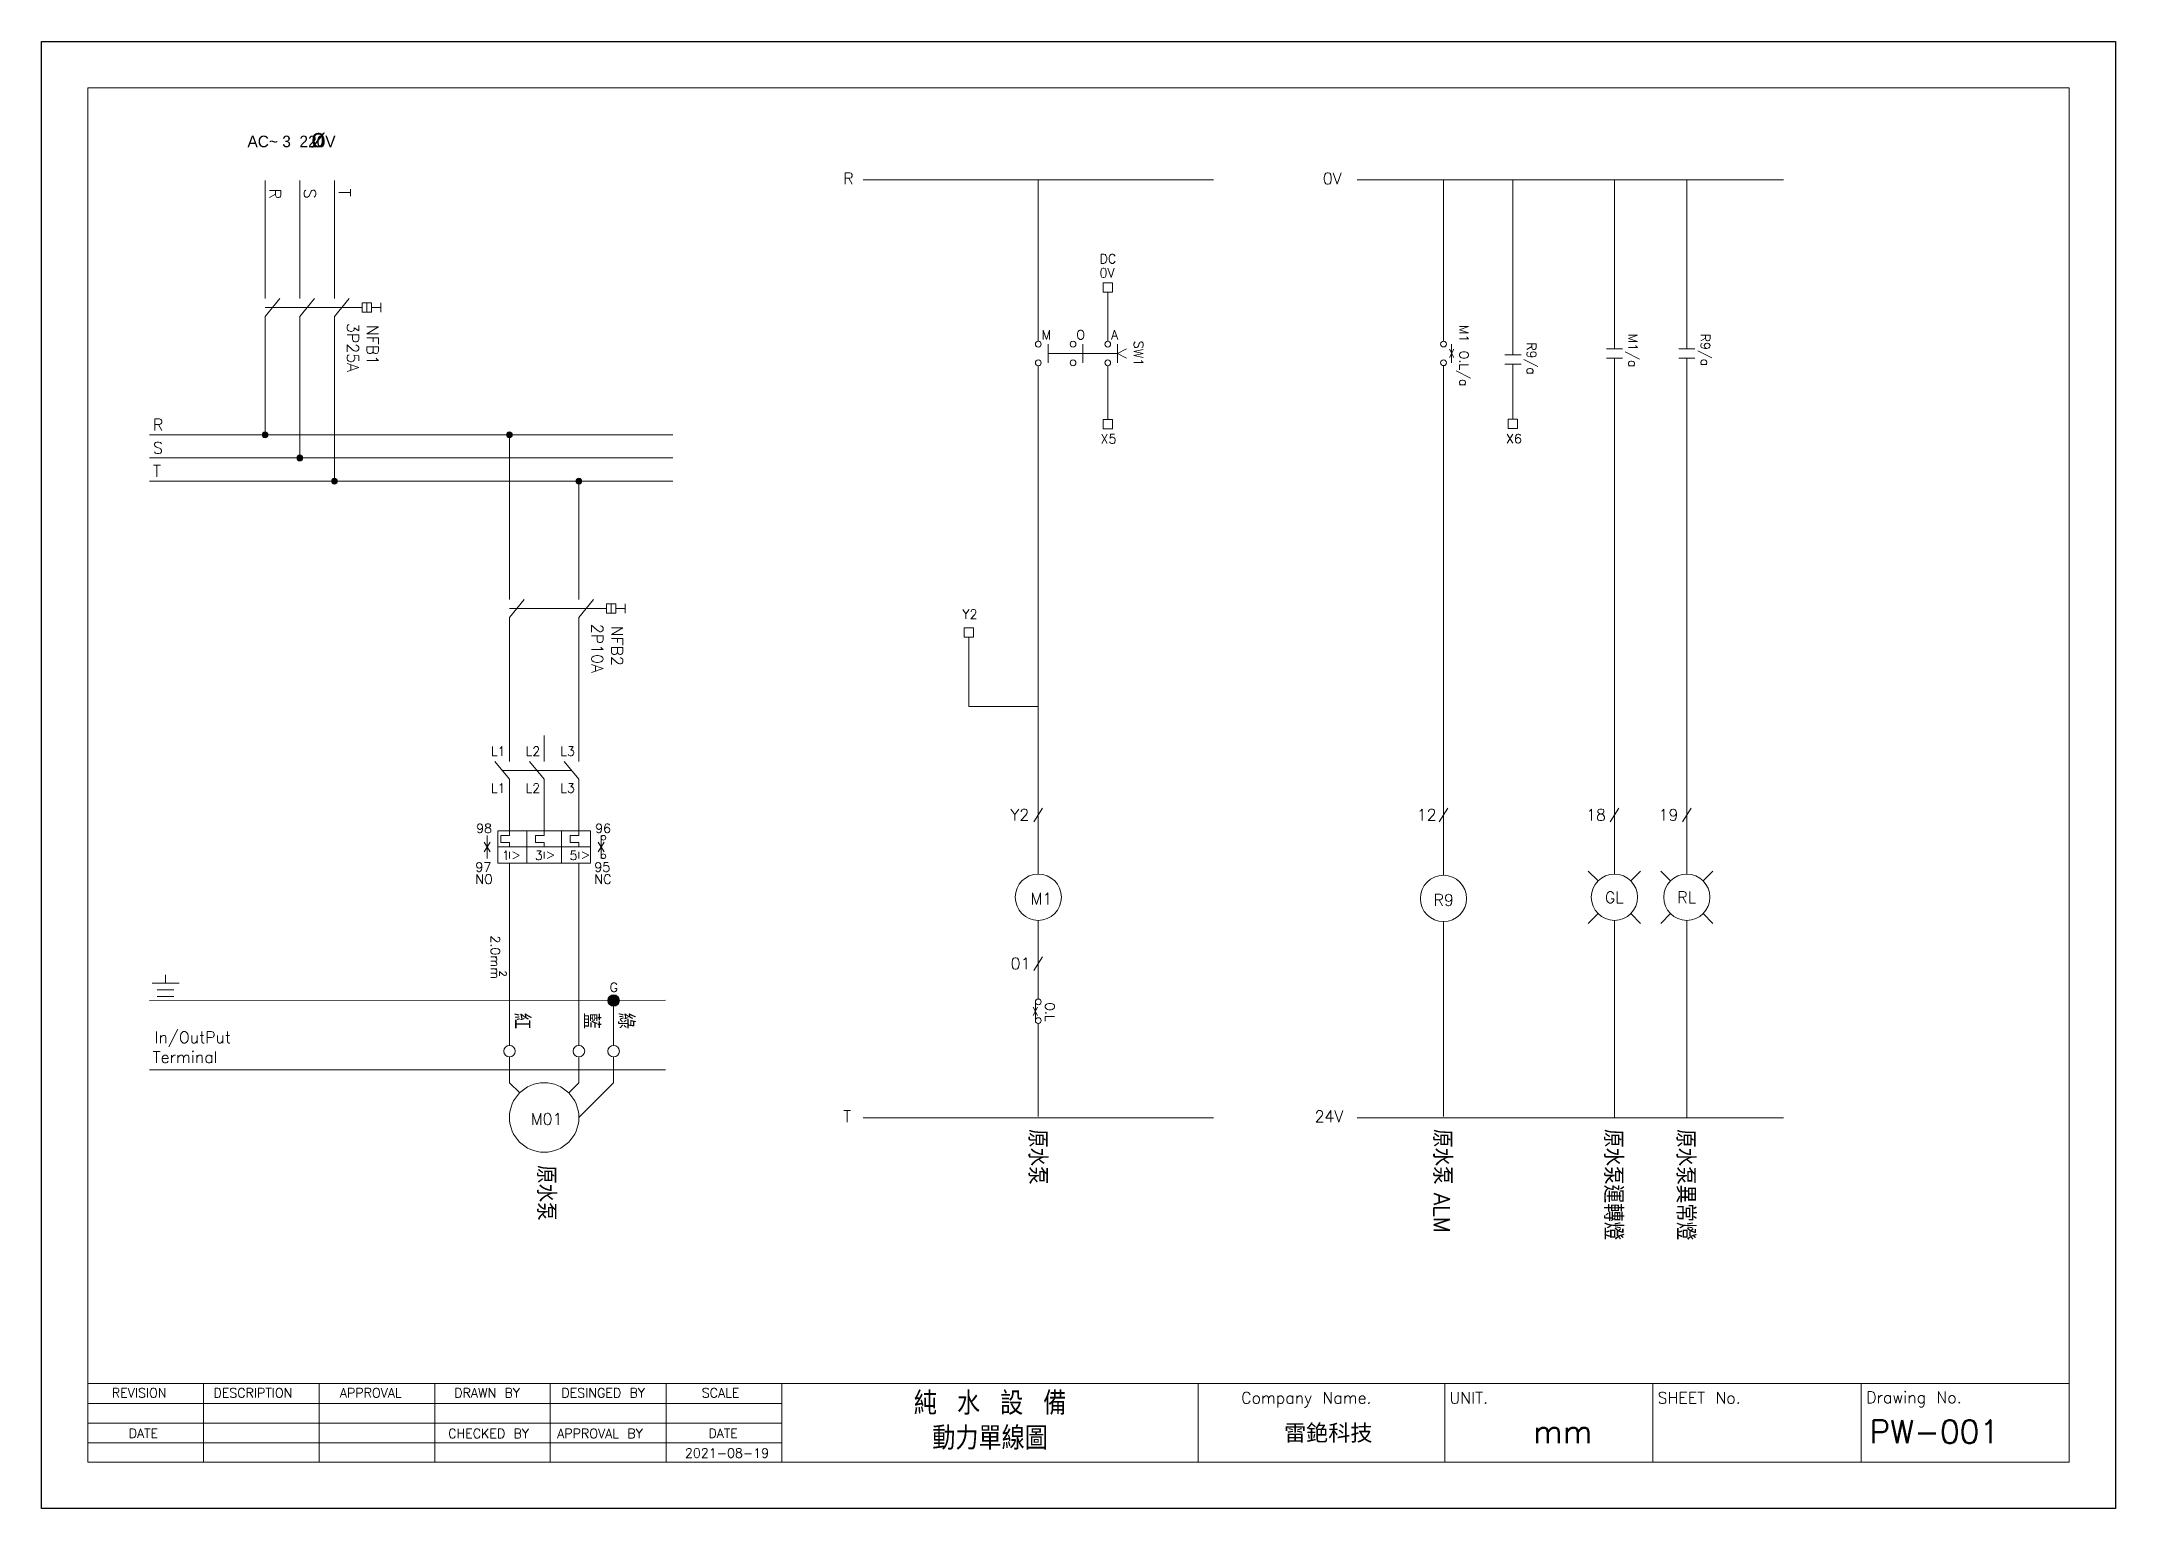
# Model space of a CAD drawing. Header units: millimetres. Extents: x 1497 to 5358, y 966 to 1803.
# Drawn here: x 1497.3 to 1794.3, y 966.4 to 1176.4 of the extents above; entities that cross this region are included whole.
import ezdxf

# ---------------------------------------------------------------- set-up
doc = ezdxf.new("R2010")
doc.units = ezdxf.units.MM
doc.styles.add('A', font='')
doc.styles.add('rcs', font='txt.shx')
doc.styles.add('ting', font='monotxt.shx', dxfattribs={"height": 800, "bigfont": 'chineset.shx'})
doc.styles.add('型式1', font='')
doc.styles.get('A').set_extended_font_data('全真中圓體')
doc.styles.get('型式1').set_extended_font_data('MingLiU')

msp = doc.modelspace()

# ---------------------------------------------------------------- texts
at = {"lineweight": 0}
for s, height, style, p in [('AC~ 3  220V', 1.6562, 'A', (1526.79, 1161.25)), ('ø', 2.65, 'A', (1535.84, 1161.25)), ('R', 1.66, 'rcs', (1612.1, 1155.94)), ('0V', 1.656, 'rcs', (1680.78, 1155.94)), ('0V', 1.325, 'rcs', (1648.81, 1142.61)), ('DC', 1.325, 'rcs', (1648.81, 1144.63)), ('M', 1.32, 'rcs', (1640.52, 1133.75)), ('O', 1.32, 'rcs', (1645.48, 1133.75)), ('A', 1.32, 'rcs', (1650.45, 1133.75)), ('R', 1.66, 'rcs', (1513.26, 1120.7)), ('X5', 1.325, 'rcs', (1648.95, 1118.84)), ('X6', 1.325, 'rcs', (1707.02, 1118.87, 0)), ('S', 1.66, 'rcs', (1513.26, 1117.39)), ('T', 1.66, 'rcs', (1513.26, 1114.08)), ('Y2', 1.325, 'rcs', (1629.17, 1093.75, 0)), ('L1', 1.325, 'rcs', (1561.64, 1074.13)), ('L2', 1.325, 'rcs', (1566.61, 1074.13)), ('L3', 1.325, 'rcs', (1571.58, 1074.13)), ('L1', 1.325, 'rcs', (1561.64, 1068.85)), ('L2', 1.325, 'rcs', (1566.61, 1068.85)), ('L3', 1.325, 'rcs', (1571.58, 1068.85)), ('Y2', 1.656, 'rcs', (1636.04, 1064.85)), ('12', 1.656, 'rcs', (1694.23, 1064.86, 0)), ('18', 1.656, 'rcs', (1718.48, 1064.85, 0)), ('19', 1.656, 'rcs', (1728.85, 1064.85, 0)), ('98', 1.325, 'rcs', (1559.53, 1063.09)), ('96', 1.325, 'rcs', (1576.57, 1063.09)), ('1', 1.32, 'rcs', (1563.23, 1059.22)), ('3', 1.32, 'rcs', (1567.94, 1059.22)), ('5', 1.32, 'rcs', (1572.91, 1059.22)), ('97', 1.325, 'rcs', (1559.43, 1057.54)), ('95', 1.325, 'rcs', (1576.47, 1057.54)), ('NO', 1.325, 'rcs', (1559.43, 1055.81)), ('NC', 1.325, 'rcs', (1576.47, 1055.81)), ('M1', 1.656, 'rcs', (1638.94, 1052.84)), ('GL', 1.656, 'rcs', (1721.17, 1053.04, 0)), ('RL', 1.656, 'rcs', (1731.54, 1053.04, 0)), ('R9', 1.656, 'rcs', (1696.64, 1052.67, 0)), ('01', 1.656, 'rcs', (1636.08, 1043.58)), ('G', 1.32, 'rcs', (1578.65, 1040.33)), ('In/OutPut', 1.656, 'rcs', (1513.49, 1033.01)), ('Terminal', 1.656, 'rcs', (1513.22, 1030.17)), ('M01', 1.656, 'rcs', (1567.36, 1021.31)), ('T', 1.66, 'rcs', (1612.1, 1021.69)), ('24V', 1.656, 'rcs', (1679.6, 1021.69)), ('REVISION', 1.325, 'rcs', (1507.37, 982.28)), ('DESCRIPTION', 1.3249, 'rcs', (1521.92, 982.28)), ('APPROVAL', 1.325, 'rcs', (1540.02, 982.28)), ('DRAWN BY', 1.325, 'rcs', (1556.4, 982.28)), ('DESINGED BY', 1.3249, 'rcs', (1571.74, 982.28)), ('SCALE', 1.325, 'rcs', (1591.84, 982.28)), ('純 水 設 備', 3.312, 'ting', (1622.21, 979.8)), ('Drawing No.', 1.6562, 'rcs', (1758.58, 981.46)), ('Company Name.', 1.6562, 'rcs', (1669.09, 981.4)), ('UNIT.', 1.656, 'rcs', (1698.9, 981.4)), ('SHEET No.', 1.656, 'rcs', (1728.71, 981.4)), ('DATE', 1.325, 'rcs', (1509.78, 976.49)), ('CHECKED BY', 1.325, 'rcs', (1555.53, 976.46)), ('APPROVAL BY', 1.3249, 'rcs', (1571.14, 976.46)), ('DATE', 1.325, 'rcs', (1592.8, 976.49)), ('動力單線圖', 3.312, 'ting', (1624.85, 974.81)), ('雷銫科技', 2.319, '型式1', (1675.23, 976.06)), ('mm', 3.312, 'rcs', (1710.89, 975.72)), ('PW-001', 3.312, 'rcs', (1759.06, 975.72)), ('2021-08-19', 1.325, 'rcs', (1589.44, 973.66))]:
    msp.add_text(s, height=height, dxfattribs=dict(at, style=style)).set_placement(p)
for s, height, style, p in [('R', 1.66, 'rcs', (1529.93, 1155.32)), ('S', 1.66, 'rcs', (1534.9, 1155.32)), ('T', 1.66, 'rcs', (1539.87, 1155.32)), ('3P25A', 1.656, 'rcs', (1541.06, 1136.09)), ('NFB1', 1.656, 'rcs', (1543.9, 1135.82)), ('M1 O.L/a', 1.325, 'rcs', (1700.33, 1135.81, 0)), ('SW1', 1.325, 'rcs', (1653.74, 1133.55)), ('R9/a', 1.325, 'rcs', (1710, 1133.33, 0)), ('M1/a', 1.325, 'rcs', (1724.53, 1134.56, 0)), ('R9/a', 1.325, 'rcs', (1734.9, 1134.56, 0)), ('2P10A', 1.656, 'rcs', (1576.06, 1093.03)), ('NFB2', 1.656, 'rcs', (1578.91, 1092.76)), ('2.0mm', 1.325, 'rcs', (1561.62, 1048.42)), ('2', 0.994, 'rcs', (1562.9, 1043.38)), ('紅', 2.32, 'ting', (1564.95, 1037.35)), ('藍', 2.32, 'ting', (1574.88, 1037.35)), ('綠', 2.32, 'ting', (1579.85, 1037.35)), ('O.L', 1.325, 'rcs', (1641.04, 1038.86)), ('原水泵', 2.65, 'ting', (1638.62, 1020.69, 0)), ('原水泵', 2.65, 'ting', (1696.57, 1020.7, 0)), ('原水泵運轉燈', 2.65, 'ting', (1721.04, 1020.7, 0)), ('原水泵異常燈', 2.65, 'ting', (1731.41, 1020.68, 0)), ('原水泵', 2.65, 'ting', (1568.25, 1015.54)), ('ALM', 2.268, 'rcs', (1696.69, 1011.56, 0))]:
    msp.add_text(s, height=height, rotation=270, dxfattribs=dict(at, style=style)).set_placement(p)

# ---------------------------------------------------------------- hatches: boundary and pattern name
at = {"lineweight": 0}
h = msp.add_hatch(color=256, dxfattribs=at)
edge = h.paths.add_edge_path()
edge.add_arc((1529.31, 1120.08), 0.422, 0, 360)
h = msp.add_hatch(color=256, dxfattribs=at)
edge = h.paths.add_edge_path()
edge.add_arc((1564.31, 1120.08), 0.422, 0, 360)
h = msp.add_hatch(color=256, dxfattribs=at)
edge = h.paths.add_edge_path()
edge.add_arc((1534.28, 1116.77), 0.422, 0, 360)
h = msp.add_hatch(color=256, dxfattribs=at)
edge = h.paths.add_edge_path()
edge.add_arc((1539.25, 1113.45), 0.422, 0, 360)
h = msp.add_hatch(color=256, dxfattribs=at)
edge = h.paths.add_edge_path()
edge.add_arc((1574.25, 1113.45), 0.422, 0, 360)
h = msp.add_hatch(color=256, dxfattribs=at)
edge = h.paths.add_edge_path()
edge.add_arc((1579.22, 1039.11), 0.828, 0, 360)

# ---------------------------------------------------------------- linework, layer by layer
for p, q in [((1503.92, 1169.76), (1787.67, 1169.76)), ((1503.92, 973.01), (1503.92, 1169.76)), ((1787.67, 1169.76), (1787.67, 973.01)), ((1529.31, 1156.51), (1529.31, 1143.26)), ((1534.28, 1156.51), (1534.28, 1143.26)), ((1539.25, 1156.51), (1539.25, 1143.26)), ((1614.94, 1156.57), (1665.14, 1156.57)), ((1640.04, 1156.57), (1640.04, 1135.37)), ((1685.72, 1156.57), (1746.75, 1156.57)), ((1698.06, 1156.57, 0), (1698.06, 1136.7, 0)), ((1708, 1156.57), (1708, 1131.54, 0)), ((1722.54, 1156.57, 0), (1722.54, 1136.7, 0)), ((1732.9, 1156.57, 0), (1732.9, 1136.7, 0)), ((1529.31, 1143.26), (1529.31, 1139.58)), ((1534.28, 1143.26), (1534.28, 1139.58)), ((1539.25, 1143.26), (1539.25, 1139.58)), ((1649.32, 1141.84), (1650.64, 1141.84)), ((1649.32, 1140.51), (1649.32, 1141.84)), ((1650.64, 1140.51), (1649.32, 1140.51)), ((1649.98, 1140.51), (1649.98, 1133.48)), ((1650.64, 1141.84), (1650.64, 1140.51)), ((1529.31, 1137.01), (1531.41, 1139.58)), ((1529.31, 1138.29), (1543.22, 1138.29)), ((1534.28, 1137.01), (1536.37, 1139.58)), ((1539.25, 1137.01), (1541.34, 1139.58)), ((1544.55, 1138.96), (1543.22, 1138.96)), ((1543.22, 1138.96), (1543.22, 1137.63)), ((1543.22, 1137.63), (1544.55, 1137.63)), ((1543.88, 1138.96), (1543.88, 1137.63)), ((1544.55, 1138.96), (1544.55, 1137.63)), ((1545.87, 1138.29), (1544.55, 1138.29)), ((1545.87, 1138.96), (1545.87, 1137.63)), ((1529.31, 1137.01), (1529.31, 1133.33)), ((1534.28, 1137.01), (1534.28, 1133.33)), ((1539.25, 1137.01), (1539.25, 1133.33)), ((1640.04, 1136.7), (1640.04, 1133.48)), ((1698.07, 1136.7, 0), (1698.07, 1133.48, 0)), ((1722.54, 1136.7, 0), (1722.54, 1132.39, 0)), ((1732.9, 1136.7, 0), (1732.9, 1132.39, 0)), ((1529.31, 1133.33), (1529.31, 1120.08)), ((1534.28, 1133.33), (1534.28, 1116.77)), ((1539.25, 1133.33), (1539.25, 1113.45)), ((1641.45, 1130.39), (1641.45, 1133.06)), ((1641.45, 1131.73), (1651.39, 1131.73)), ((1646.42, 1130.39), (1646.42, 1133.06)), ((1651.39, 1130.39), (1651.39, 1133.06)), ((1651.39, 1131.73), (1652.67, 1132.39)), ((1651.39, 1131.73), (1652.67, 1131.07)), ((1699.52, 1131.13, 0), (1698.91, 1132.34, 0)), ((1698.91, 1131.13, 0), (1699.52, 1132.34, 0)), ((1699.22, 1130.4, 0), (1699.22, 1133.07, 0)), ((1721.38, 1132.39, 0), (1723.7, 1132.39, 0)), ((1731.75, 1132.39, 0), (1734.06, 1132.39, 0)), ((1640.04, 1129.98), (1640.04, 1126.76)), ((1649.98, 1129.98), (1649.98, 1122.28)), ((1698.07, 1129.98, 0), (1698.07, 1126.76, 0)), ((1706.84, 1131.54, 0), (1709.16, 1131.54, 0)), ((1706.84, 1130.22, 0), (1709.16, 1130.22, 0)), ((1708, 1130.22, 0), (1708, 1122.31, 0)), ((1721.38, 1131.07, 0), (1723.7, 1131.07, 0)), ((1722.54, 1131.07, 0), (1722.54, 1126.76, 0)), ((1731.75, 1131.07, 0), (1734.06, 1131.07, 0)), ((1732.9, 1131.07, 0), (1732.9, 1126.76, 0)), ((1640.04, 1126.76), (1640.04, 1057.2)), ((1698.06, 1126.76, 0), (1698.06, 1057.03, 0)), ((1722.54, 1126.76, 0), (1722.54, 1057.2, 0)), ((1732.9, 1126.76, 0), (1732.9, 1057.2, 0)), ((1587.71, 1120.08), (1512.76, 1120.08)), ((1564.31, 1120.08), (1564.31, 1100.2)), ((1649.32, 1122.28), (1650.64, 1122.28)), ((1649.32, 1120.96), (1649.32, 1122.28)), ((1650.64, 1120.96), (1649.32, 1120.96)), ((1650.64, 1122.28), (1650.64, 1120.96)), ((1707.34, 1122.31, 0), (1708.66, 1122.31, 0)), ((1707.34, 1120.99, 0), (1707.34, 1122.31, 0)), ((1707.34, 1120.99, 0), (1708.66, 1120.99, 0)), ((1708.66, 1122.31, 0), (1708.66, 1120.99, 0)), ((1587.71, 1116.77), (1512.76, 1116.77)), ((1587.71, 1113.45), (1512.76, 1113.45)), ((1574.25, 1113.45), (1574.25, 1100.2)), ((1564.31, 1100.2), (1564.31, 1096.52)), ((1574.25, 1100.2), (1574.25, 1096.52)), ((1564.31, 1093.95), (1566.41, 1096.52)), ((1574.25, 1093.95), (1576.34, 1096.52)), ((1564.31, 1095.24), (1578.22, 1095.24)), ((1564.31, 1093.95), (1564.31, 1090.27)), ((1574.25, 1093.95), (1574.25, 1090.27)), ((1579.55, 1095.9), (1578.22, 1095.9)), ((1578.22, 1095.9), (1578.22, 1094.57)), ((1578.22, 1094.57), (1579.55, 1094.57)), ((1578.89, 1095.9), (1578.89, 1094.57)), ((1579.55, 1095.9), (1579.55, 1094.57)), ((1580.87, 1095.24), (1579.55, 1095.24)), ((1580.87, 1095.9), (1580.87, 1094.57)), ((1564.31, 1090.27), (1564.31, 1077.02)), ((1574.25, 1090.27), (1574.25, 1077.02)), ((1629.44, 1092.44, 0), (1630.77, 1092.44, 0)), ((1629.44, 1091.11, 0), (1629.44, 1092.44, 0)), ((1630.77, 1091.11, 0), (1629.44, 1091.11, 0)), ((1630.1, 1091.11, 0), (1630.1, 1081.18, 0)), ((1630.77, 1092.44, 0), (1630.77, 1091.11, 0)), ((1640.04, 1081.18, 0), (1630.1, 1081.18, 0)), ((1564.31, 1077.02), (1564.31, 1073.33)), ((1569.28, 1077.02), (1569.28, 1073.33)), ((1574.25, 1077.02), (1574.25, 1073.33)), ((1564.31, 1070.77), (1562.22, 1073.33)), ((1569.28, 1070.77), (1567.18, 1073.33)), ((1574.25, 1070.77), (1572.15, 1073.33)), ((1563.26, 1072.05), (1573.2, 1072.05)), ((1564.31, 1070.77), (1564.31, 1067.08)), ((1569.28, 1070.77), (1569.28, 1067.08)), ((1574.25, 1070.77), (1574.25, 1067.08)), ((1564.31, 1067.08), (1564.31, 1063.39)), ((1569.28, 1067.08), (1569.28, 1063.39)), ((1574.25, 1067.08), (1574.25, 1063.39)), ((1639.42, 1064.7), (1640.66, 1066.66)), ((1697.44, 1064.7, 0), (1698.68, 1066.66, 0)), ((1721.92, 1064.7, 0), (1723.16, 1066.65, 0)), ((1732.28, 1064.7, 0), (1733.53, 1066.65, 0)), ((1569.28, 1063.39), (1562.66, 1063.39)), ((1562.66, 1063.39), (1562.66, 1058.76)), ((1564.31, 1063.39), (1564.31, 1062.73)), ((1566.8, 1063.39), (1566.8, 1058.76)), ((1572.59, 1063.39), (1569.28, 1063.39)), ((1569.28, 1063.39), (1569.28, 1062.73)), ((1571.76, 1063.39), (1571.76, 1058.76)), ((1572.59, 1063.39), (1575.9, 1063.39)), ((1574.25, 1063.39), (1574.25, 1062.73)), ((1575.9, 1063.39), (1575.9, 1058.76)), ((1561.56, 1061.78), (1560.7, 1060.37)), ((1560.7, 1061.78), (1561.56, 1060.37)), ((1561.13, 1059.42), (1561.13, 1062.73)), ((1575.9, 1061.08), (1562.66, 1061.08)), ((1564.31, 1062.73), (1563.05, 1062.73)), ((1563.05, 1062.73), (1563.05, 1061.74)), ((1563.05, 1061.74), (1564.31, 1061.74)), ((1564.31, 1061.74), (1564.31, 1061.08)), ((1564.31, 1060.41), (1564.31, 1059.42)), ((1565.72, 1059.92), (1564.77, 1060.41)), ((1569.28, 1062.73), (1568.02, 1062.73)), ((1568.02, 1062.73), (1568.02, 1061.74)), ((1568.02, 1061.74), (1569.28, 1061.74)), ((1569.28, 1061.74), (1569.28, 1061.08)), ((1569.28, 1060.41), (1569.28, 1059.42)), ((1570.68, 1059.92), (1569.73, 1060.41)), ((1574.25, 1062.73), (1572.99, 1062.73)), ((1572.99, 1062.73), (1572.99, 1061.74)), ((1572.99, 1061.74), (1574.25, 1061.74)), ((1574.25, 1061.74), (1574.25, 1061.08)), ((1574.25, 1060.41), (1574.25, 1059.42)), ((1575.65, 1059.92), (1574.7, 1060.41)), ((1577.86, 1061.78), (1577, 1060.37)), ((1577, 1061.78), (1577.86, 1060.37)), ((1577.43, 1059.42), (1577.43, 1062.73)), ((1569.28, 1058.76), (1562.66, 1058.76)), ((1564.31, 1058.76), (1564.31, 1055.07)), ((1565.72, 1059.88), (1564.77, 1059.38)), ((1572.59, 1058.76), (1569.28, 1058.76)), ((1570.68, 1059.92), (1569.73, 1059.42)), ((1572.59, 1058.76), (1575.9, 1058.76)), ((1574.25, 1058.76), (1574.25, 1055.07)), ((1575.65, 1059.92), (1574.7, 1059.42)), ((1718.79, 1057.63, 0), (1720.2, 1056.23, 0)), ((1726.29, 1057.63, 0), (1724.88, 1056.23, 0)), ((1729.16, 1057.63, 0), (1730.56, 1056.23, 0)), ((1736.65, 1057.63, 0), (1735.25, 1056.23, 0)), ((1564.31, 1055.07), (1564.31, 1032.68)), ((1574.25, 1055.07), (1574.25, 1032.68)), ((1720.2, 1051.54, 0), (1718.79, 1050.14, 0)), ((1724.88, 1051.54, 0), (1726.29, 1050.14, 0)), ((1730.56, 1051.54, 0), (1729.16, 1050.14, 0)), ((1735.25, 1051.54, 0), (1736.65, 1050.14, 0)), ((1640.04, 1050.58), (1640.04, 1039.31)), ((1698.06, 1050.41, 0), (1698.06, 1022.5, 0)), ((1722.54, 1050.57, 0), (1722.54, 1022.32, 0)), ((1732.9, 1050.57, 0), (1732.9, 1022.32, 0)), ((1515.06, 1041.61), (1515.06, 1042.79)), ((1639.42, 1043.42), (1640.66, 1045.38)), ((1516.99, 1041.61), (1513.13, 1041.61)), ((1516.24, 1040.65), (1513.88, 1040.65)), ((1516.24, 1039.7), (1513.88, 1039.7)), ((1586.66, 1039.15), (1512.76, 1039.11)), ((1574.25, 1032.68), (1574.25, 1039.11)), ((1579.22, 1032.68), (1579.22, 1039.11)), ((1639.93, 1036.96), (1639.32, 1038.17)), ((1639.32, 1036.96), (1639.93, 1038.17)), ((1639.63, 1036.23), (1639.63, 1038.9)), ((1640.04, 1035.81), (1640.04, 1022.49, 0)), ((1564.31, 1031.02), (1564.31, 1027.33)), ((1574.25, 1031.02), (1574.25, 1027.33)), ((1579.22, 1031.02), (1579.22, 1027.33)), ((1586.66, 1029.18), (1512.76, 1029.18)), ((1564.31, 1027.33), (1565.77, 1025.88)), ((1574.25, 1027.33), (1572.79, 1025.88)), ((1579.22, 1027.33), (1574.25, 1022.38)), ((1614.94, 1022.32), (1665.14, 1022.32)), ((1685.72, 1022.32), (1746.75, 1022.32)), ((1503.92, 984.27), (1787.67, 984.27)), ((1520.48, 973.01), (1520.48, 984.27)), ((1537.04, 972.95), (1537.04, 984.22)), ((1553.6, 972.95), (1553.6, 984.22)), ((1570.16, 972.95), (1570.16, 984.22)), ((1586.73, 972.95), (1586.73, 984.22)), ((1603.29, 973.01), (1603.29, 984.22)), ((1662.91, 973.01), (1662.91, 984.22)), ((1698.24, 973.01), (1698.24, 984.22)), ((1728.05, 973.01), (1728.05, 984.22)), ((1757.86, 973.01), (1757.86, 984.22)), ((1503.92, 981.44), (1603.29, 981.44)), ((1503.92, 978.61), (1603.29, 978.61)), ((1503.92, 975.78), (1603.29, 975.78)), ((1787.67, 973.01), (1503.92, 973.01))]:
    msp.add_line(p, q, dxfattribs=at)
msp.add_lwpolyline([(1794.29, 966.39), (1497.29, 966.39), (1497.29, 1176.39), (1794.29, 1176.39)], close=True)
for centre, radius in [((1640.04, 1133.06), 0.416), ((1645.01, 1133.06), 0.416), ((1649.98, 1133.06), 0.416), ((1698.07, 1133.07, 0), 0.416), ((1640.04, 1130.39), 0.416), ((1645.01, 1130.39), 0.416), ((1649.98, 1130.39), 0.416), ((1698.07, 1130.4, 0), 0.416), ((1529.31, 1120.08), 0.422), ((1564.31, 1120.08), 0.422), ((1534.28, 1116.77), 0.422), ((1539.25, 1113.45), 0.422), ((1574.25, 1113.45), 0.422), ((1577.76, 1062.4), 0.331), ((1577.76, 1059.75), 0.331), ((1640.04, 1053.89), 3.31), ((1698.06, 1053.72, 0), 3.31), ((1722.54, 1053.88, 0), 3.31), ((1732.9, 1053.88, 0), 3.31), ((1579.22, 1039.11), 0.828), ((1640.04, 1038.9), 0.416), ((1640.04, 1036.23), 0.416), ((1564.31, 1031.85), 0.828), ((1574.25, 1031.85), 0.828), ((1579.22, 1031.85), 0.828), ((1569.28, 1022.36), 4.97)]:
    msp.add_circle(centre, radius, dxfattribs=at)

msp.set_redraw_order([(e.dxf.handle, doc.entitydb.next_handle()) for e in msp.query("TEXT MTEXT ATTDEF DIMENSION ARC_DIMENSION")])  # texts and dimensions are drawn at this point

doc.saveas('drawing.dxf')
